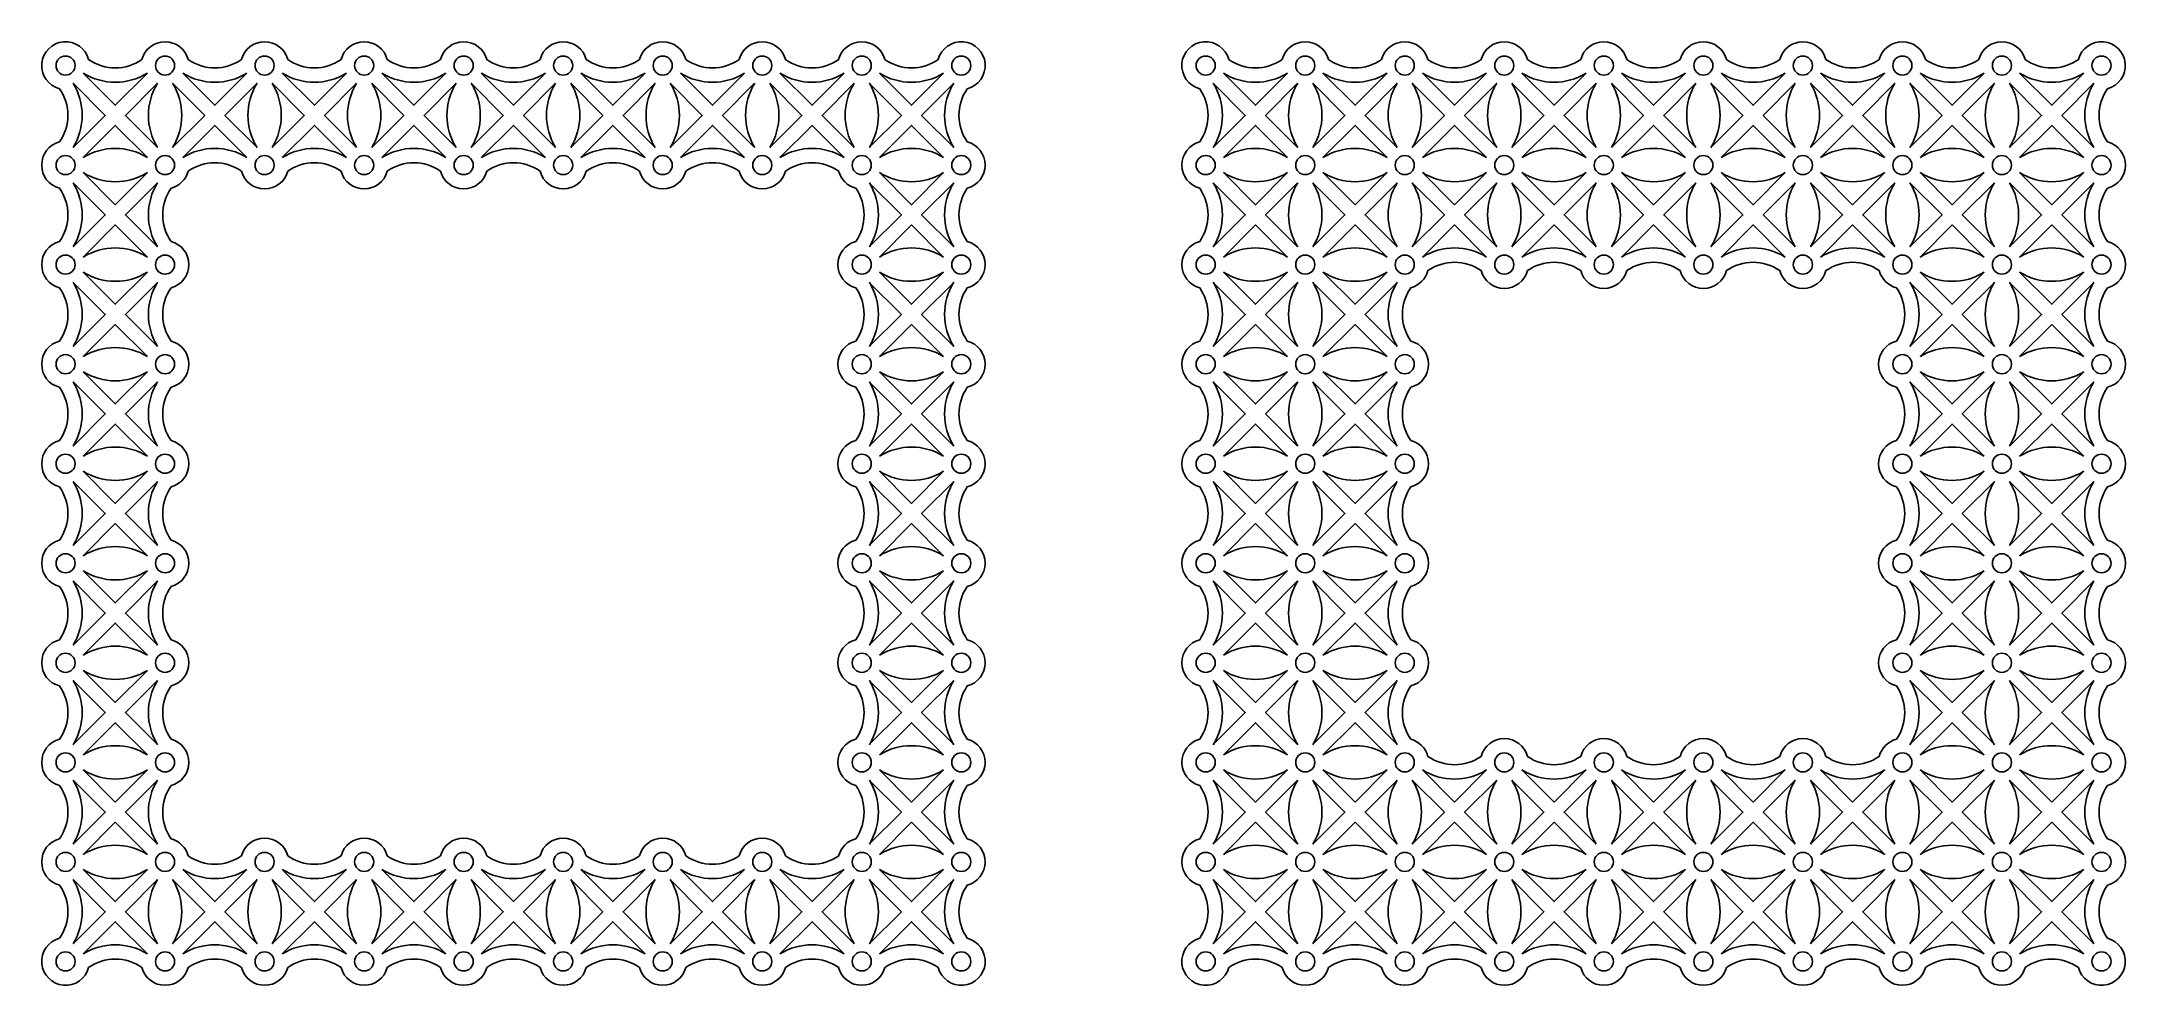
# Model space of a CAD drawing. Extents: x -422 to 14, y 7 to 205.
import ezdxf

# ---------------------------------------------------------------- set-up
doc = ezdxf.new("R2010")
doc.units = 0
doc.layers.get('0').update_dxf_attribs({"linetype": 'CONTINUOUS'})

msp = doc.modelspace()

# ---------------------------------------------------------------- linework, layer by layer
for points in [[(-413.19, 197.96), (-406.47, 191.24), (-399.75, 197.96)], [(-378.91, 197.96), (-385.63, 191.24), (-392.34, 197.96)], [(-371.5, 197.96), (-364.78, 191.24), (-358.07, 197.96)], [(-337.22, 197.96), (-343.94, 191.24), (-350.66, 197.96)], [(-316.38, 197.96), (-323.1, 191.24), (-329.82, 197.96)], [(-295.54, 197.96), (-302.26, 191.24), (-308.97, 197.96)], [(-274.7, 197.96), (-281.41, 191.24), (-288.13, 197.96)], [(-253.85, 197.96), (-260.57, 191.24), (-267.29, 197.96)], [(-233.01, 197.96), (-239.73, 191.24), (-246.45, 197.96)], [(-174.42, 197.96), (-167.71, 191.24), (-160.99, 197.96)], [(-140.15, 197.96), (-146.86, 191.24), (-153.58, 197.96)], [(-132.74, 197.96), (-126.02, 191.24), (-119.3, 197.96)], [(-98.46, 197.96), (-105.18, 191.24), (-111.89, 197.96)], [(-77.62, 197.96), (-84.34, 191.24), (-91.05, 197.96)], [(-56.78, 197.96), (-63.49, 191.24), (-70.21, 197.96)], [(-35.93, 197.96), (-42.65, 191.24), (-49.37, 197.96)], [(-15.09, 197.96), (-21.81, 191.24), (-28.52, 197.96)], [(5.75, 197.96), (-0.96, 191.24), (-7.68, 197.96)], [(-415.31, 195.84), (-408.59, 189.12), (-415.31, 182.4)], [(-397.63, 195.84), (-404.35, 189.12), (-397.63, 182.4)], [(-394.46, 195.84), (-387.75, 189.12), (-394.46, 182.4)], [(-376.79, 195.84), (-383.51, 189.12), (-376.79, 182.4)], [(-373.62, 182.4), (-366.91, 189.12), (-373.62, 195.84)], [(-355.95, 182.4), (-362.66, 189.12), (-355.95, 195.84)], [(-352.78, 195.84), (-346.06, 189.12), (-352.78, 182.4)], [(-335.1, 195.84), (-341.82, 189.12), (-335.1, 182.4)], [(-331.94, 195.84), (-325.22, 189.12), (-331.94, 182.4)], [(-314.26, 195.84), (-320.98, 189.12), (-314.26, 182.4)], [(-311.09, 195.84), (-304.38, 189.12), (-311.09, 182.4)], [(-293.42, 195.84), (-300.14, 189.12), (-293.42, 182.4)], [(-290.25, 195.84), (-283.54, 189.12), (-290.25, 182.4)], [(-272.58, 195.84), (-279.29, 189.12), (-272.58, 182.4)], [(-269.41, 195.84), (-262.69, 189.12), (-269.41, 182.4)], [(-251.73, 195.84), (-258.45, 189.12), (-251.73, 182.4)], [(-248.57, 195.84), (-241.85, 189.12), (-248.57, 182.4)], [(-230.89, 195.84), (-237.61, 189.12), (-230.89, 182.4)], [(-176.54, 195.84), (-169.83, 189.12), (-176.54, 182.4)], [(-158.87, 195.84), (-165.58, 189.12), (-158.87, 182.4)], [(-155.7, 195.84), (-148.98, 189.12), (-155.7, 182.4)], [(-138.03, 195.84), (-144.74, 189.12), (-138.03, 182.4)], [(-134.86, 182.4), (-128.14, 189.12), (-134.86, 195.84)], [(-117.18, 182.4), (-123.9, 189.12), (-117.18, 195.84)], [(-114.02, 195.84), (-107.3, 189.12), (-114.02, 182.4)], [(-96.34, 195.84), (-103.06, 189.12), (-96.34, 182.4)], [(-93.17, 195.84), (-86.46, 189.12), (-93.17, 182.4)], [(-75.5, 195.84), (-82.21, 189.12), (-75.5, 182.4)], [(-72.33, 195.84), (-65.61, 189.12), (-72.33, 182.4)], [(-54.65, 195.84), (-61.37, 189.12), (-54.65, 182.4)], [(-51.49, 195.84), (-44.77, 189.12), (-51.49, 182.4)], [(-33.81, 195.84), (-40.53, 189.12), (-33.81, 182.4)], [(-30.65, 195.84), (-23.93, 189.12), (-30.65, 182.4)], [(-12.97, 195.84), (-19.69, 189.12), (-12.97, 182.4)], [(-9.8, 195.84), (-3.09, 189.12), (-9.8, 182.4)], [(7.87, 195.84), (1.16, 189.12), (7.87, 182.4)], [(-413.19, 180.28), (-406.47, 187), (-399.75, 180.28)], [(-378.91, 180.28), (-385.63, 187), (-392.34, 180.28)], [(-371.5, 180.28), (-364.78, 187), (-358.07, 180.28)], [(-337.22, 180.28), (-343.94, 187), (-350.66, 180.28)], [(-316.38, 180.28), (-323.1, 187), (-329.82, 180.28)], [(-295.54, 180.28), (-302.26, 187), (-308.97, 180.28)], [(-274.7, 180.28), (-281.41, 187), (-288.13, 180.28)], [(-253.85, 180.28), (-260.57, 187), (-267.29, 180.28)], [(-233.01, 180.28), (-239.73, 187), (-246.45, 180.28)], [(-174.42, 180.28), (-167.71, 187), (-160.99, 180.28)], [(-140.15, 180.28), (-146.86, 187), (-153.58, 180.28)], [(-132.74, 180.28), (-126.02, 187), (-119.3, 180.28)], [(-98.46, 180.28), (-105.18, 187), (-111.89, 180.28)], [(-77.62, 180.28), (-84.34, 187), (-91.05, 180.28)], [(-56.78, 180.28), (-63.49, 187), (-70.21, 180.28)], [(-35.93, 180.28), (-42.65, 187), (-49.37, 180.28)], [(-15.09, 180.28), (-21.81, 187), (-28.52, 180.28)], [(5.75, 180.28), (-0.96, 187), (-7.68, 180.28)], [(-415.31, 174.99), (-408.59, 168.28), (-415.31, 161.56)], [(-413.19, 177.12), (-406.47, 170.4), (-399.75, 177.12)], [(-397.63, 174.99), (-404.35, 168.28), (-397.63, 161.56)], [(-248.57, 174.99), (-241.85, 168.28), (-248.57, 161.56)], [(-233.01, 177.12), (-239.73, 170.4), (-246.45, 177.12)], [(-230.89, 174.99), (-237.61, 168.28), (-230.89, 161.56)], [(-176.54, 174.99), (-169.83, 168.28), (-176.54, 161.56)], [(-174.42, 177.12), (-167.71, 170.4), (-160.99, 177.12)], [(-158.87, 174.99), (-165.58, 168.28), (-158.87, 161.56)], [(-155.7, 174.99), (-148.98, 168.28), (-155.7, 161.56)], [(-153.58, 177.12), (-146.86, 170.4), (-140.15, 177.12)], [(-138.03, 174.99), (-144.74, 168.28), (-138.03, 161.56)], [(-134.86, 161.56), (-128.14, 168.28), (-134.86, 174.99)], [(-132.74, 177.12), (-126.02, 170.4), (-119.3, 177.12)], [(-117.18, 161.56), (-123.9, 168.28), (-117.18, 174.99)], [(-114.02, 174.99), (-107.3, 168.28), (-114.02, 161.56)], [(-98.46, 177.12), (-105.18, 170.4), (-111.89, 177.12)], [(-96.34, 174.99), (-103.06, 168.28), (-96.34, 161.56)], [(-93.17, 174.99), (-86.46, 168.28), (-93.17, 161.56)], [(-77.62, 177.12), (-84.34, 170.4), (-91.05, 177.12)], [(-75.5, 174.99), (-82.21, 168.28), (-75.5, 161.56)], [(-72.33, 174.99), (-65.61, 168.28), (-72.33, 161.56)], [(-56.78, 177.12), (-63.49, 170.4), (-70.21, 177.12)], [(-54.65, 174.99), (-61.37, 168.28), (-54.65, 161.56)], [(-51.49, 174.99), (-44.77, 168.28), (-51.49, 161.56)], [(-35.93, 177.12), (-42.65, 170.4), (-49.37, 177.12)], [(-33.81, 174.99), (-40.53, 168.28), (-33.81, 161.56)], [(-30.65, 174.99), (-23.93, 168.28), (-30.65, 161.56)], [(-15.09, 177.12), (-21.81, 170.4), (-28.52, 177.12)], [(-12.97, 174.99), (-19.69, 168.28), (-12.97, 161.56)], [(-9.8, 174.99), (-3.09, 168.28), (-9.8, 161.56)], [(5.75, 177.12), (-0.96, 170.4), (-7.68, 177.12)], [(7.87, 174.99), (1.16, 168.28), (7.87, 161.56)], [(-413.19, 159.44), (-406.47, 166.16), (-399.75, 159.44)], [(-233.01, 159.44), (-239.73, 166.16), (-246.45, 159.44)], [(-174.42, 159.44), (-167.71, 166.16), (-160.99, 159.44)], [(-153.58, 159.44), (-146.86, 166.16), (-140.15, 159.44)], [(-132.74, 159.44), (-126.02, 166.16), (-119.3, 159.44)], [(-98.46, 159.44), (-105.18, 166.16), (-111.89, 159.44)], [(-77.62, 159.44), (-84.34, 166.16), (-91.05, 159.44)], [(-56.78, 159.44), (-63.49, 166.16), (-70.21, 159.44)], [(-35.93, 159.44), (-42.65, 166.16), (-49.37, 159.44)], [(-15.09, 159.44), (-21.81, 166.16), (-28.52, 159.44)], [(5.75, 159.44), (-0.96, 166.16), (-7.68, 159.44)], [(-415.31, 154.15), (-408.59, 147.44), (-415.31, 140.72)], [(-413.19, 156.27), (-406.47, 149.56), (-399.75, 156.27)], [(-397.63, 154.15), (-404.35, 147.44), (-397.63, 140.72)], [(-248.57, 154.15), (-241.85, 147.44), (-248.57, 140.72)], [(-233.01, 156.27), (-239.73, 149.56), (-246.45, 156.27)], [(-230.89, 154.15), (-237.61, 147.44), (-230.89, 140.72)], [(-176.54, 154.15), (-169.83, 147.44), (-176.54, 140.72)], [(-174.42, 156.27), (-167.71, 149.56), (-160.99, 156.27)], [(-158.87, 154.15), (-165.58, 147.44), (-158.87, 140.72)], [(-155.7, 154.15), (-148.98, 147.44), (-155.7, 140.72)], [(-153.58, 156.27), (-146.86, 149.56), (-140.15, 156.27)], [(-138.03, 154.15), (-144.74, 147.44), (-138.03, 140.72)], [(-30.65, 154.15), (-23.93, 147.44), (-30.65, 140.72)], [(-15.09, 156.27), (-21.81, 149.56), (-28.52, 156.27)], [(-12.97, 154.15), (-19.69, 147.44), (-12.97, 140.72)], [(-9.8, 154.15), (-3.09, 147.44), (-9.8, 140.72)], [(5.75, 156.27), (-0.96, 149.56), (-7.68, 156.27)], [(7.87, 154.15), (1.16, 147.44), (7.87, 140.72)], [(-413.19, 138.6), (-406.47, 145.31), (-399.75, 138.6)], [(-233.01, 138.6), (-239.73, 145.31), (-246.45, 138.6)], [(-174.42, 138.6), (-167.71, 145.31), (-160.99, 138.6)], [(-153.58, 138.6), (-146.86, 145.31), (-140.15, 138.6)], [(-15.09, 138.6), (-21.81, 145.31), (-28.52, 138.6)], [(5.75, 138.6), (-0.96, 145.31), (-7.68, 138.6)], [(-413.19, 135.43), (-406.47, 128.71), (-399.75, 135.43)], [(-233.01, 135.43), (-239.73, 128.71), (-246.45, 135.43)], [(-174.42, 135.43), (-167.71, 128.71), (-160.99, 135.43)], [(-153.58, 135.43), (-146.86, 128.71), (-140.15, 135.43)], [(-15.09, 135.43), (-21.81, 128.71), (-28.52, 135.43)], [(5.75, 135.43), (-0.96, 128.71), (-7.68, 135.43)], [(-415.31, 133.31), (-408.59, 126.59), (-415.31, 119.88)], [(-397.63, 133.31), (-404.35, 126.59), (-397.63, 119.88)], [(-248.57, 133.31), (-241.85, 126.59), (-248.57, 119.88)], [(-230.89, 133.31), (-237.61, 126.59), (-230.89, 119.88)], [(-176.54, 133.31), (-169.83, 126.59), (-176.54, 119.88)], [(-158.87, 133.31), (-165.58, 126.59), (-158.87, 119.88)], [(-155.7, 133.31), (-148.98, 126.59), (-155.7, 119.88)], [(-138.03, 133.31), (-144.74, 126.59), (-138.03, 119.88)], [(-30.65, 133.31), (-23.93, 126.59), (-30.65, 119.88)], [(-12.97, 133.31), (-19.69, 126.59), (-12.97, 119.88)], [(-9.8, 133.31), (-3.09, 126.59), (-9.8, 119.88)], [(7.87, 133.31), (1.16, 126.59), (7.87, 119.88)], [(-413.19, 117.75), (-406.47, 124.47), (-399.75, 117.75)], [(-233.01, 117.75), (-239.73, 124.47), (-246.45, 117.75)], [(-174.42, 117.75), (-167.71, 124.47), (-160.99, 117.75)], [(-153.58, 117.75), (-146.86, 124.47), (-140.15, 117.75)], [(-15.09, 117.75), (-21.81, 124.47), (-28.52, 117.75)], [(5.75, 117.75), (-0.96, 124.47), (-7.68, 117.75)], [(-413.19, 114.59), (-406.47, 107.87), (-399.75, 114.59)], [(-233.01, 114.59), (-239.73, 107.87), (-246.45, 114.59)], [(-174.42, 114.59), (-167.71, 107.87), (-160.99, 114.59)], [(-153.58, 114.59), (-146.86, 107.87), (-140.15, 114.59)], [(-15.09, 114.59), (-21.81, 107.87), (-28.52, 114.59)], [(5.75, 114.59), (-0.96, 107.87), (-7.68, 114.59)], [(-415.31, 112.47), (-408.59, 105.75), (-415.31, 99.03)], [(-397.63, 112.47), (-404.35, 105.75), (-397.63, 99.03)], [(-248.57, 112.47), (-241.85, 105.75), (-248.57, 99.03)], [(-230.89, 112.47), (-237.61, 105.75), (-230.89, 99.03)], [(-176.54, 112.47), (-169.83, 105.75), (-176.54, 99.03)], [(-158.87, 112.47), (-165.58, 105.75), (-158.87, 99.03)], [(-155.7, 112.47), (-148.98, 105.75), (-155.7, 99.03)], [(-138.03, 112.47), (-144.74, 105.75), (-138.03, 99.03)], [(-30.65, 112.47), (-23.93, 105.75), (-30.65, 99.03)], [(-12.97, 112.47), (-19.69, 105.75), (-12.97, 99.03)], [(-9.8, 112.47), (-3.09, 105.75), (-9.8, 99.03)], [(7.87, 112.47), (1.16, 105.75), (7.87, 99.03)], [(-413.19, 96.91), (-406.47, 103.63), (-399.75, 96.91)], [(-233.01, 96.91), (-239.73, 103.63), (-246.45, 96.91)], [(-174.42, 96.91), (-167.71, 103.63), (-160.99, 96.91)], [(-153.58, 96.91), (-146.86, 103.63), (-140.15, 96.91)], [(-15.09, 96.91), (-21.81, 103.63), (-28.52, 96.91)], [(5.75, 96.91), (-0.96, 103.63), (-7.68, 96.91)], [(-413.19, 93.75), (-406.47, 87.03), (-399.75, 93.75)], [(-233.01, 93.75), (-239.73, 87.03), (-246.45, 93.75)], [(-174.42, 93.75), (-167.71, 87.03), (-160.99, 93.75)], [(-153.58, 93.75), (-146.86, 87.03), (-140.15, 93.75)], [(-15.09, 93.75), (-21.81, 87.03), (-28.52, 93.75)], [(5.75, 93.75), (-0.96, 87.03), (-7.68, 93.75)], [(-415.31, 91.62), (-408.59, 84.91), (-415.31, 78.19)], [(-397.63, 91.62), (-404.35, 84.91), (-397.63, 78.19)], [(-248.57, 91.62), (-241.85, 84.91), (-248.57, 78.19)], [(-230.89, 91.62), (-237.61, 84.91), (-230.89, 78.19)], [(-176.54, 91.62), (-169.83, 84.91), (-176.54, 78.19)], [(-158.87, 91.62), (-165.58, 84.91), (-158.87, 78.19)], [(-155.7, 91.62), (-148.98, 84.91), (-155.7, 78.19)], [(-138.03, 91.62), (-144.74, 84.91), (-138.03, 78.19)], [(-30.65, 91.62), (-23.93, 84.91), (-30.65, 78.19)], [(-12.97, 91.62), (-19.69, 84.91), (-12.97, 78.19)], [(-9.8, 91.62), (-3.09, 84.91), (-9.8, 78.19)], [(7.87, 91.62), (1.16, 84.91), (7.87, 78.19)], [(-413.19, 76.07), (-406.47, 82.79), (-399.75, 76.07)], [(-233.01, 76.07), (-239.73, 82.79), (-246.45, 76.07)], [(-174.42, 76.07), (-167.71, 82.79), (-160.99, 76.07)], [(-153.58, 76.07), (-146.86, 82.79), (-140.15, 76.07)], [(-15.09, 76.07), (-21.81, 82.79), (-28.52, 76.07)], [(5.75, 76.07), (-0.96, 82.79), (-7.68, 76.07)], [(-415.31, 57.35), (-408.59, 64.06), (-415.31, 70.78)], [(-399.75, 72.9), (-406.47, 66.19), (-413.19, 72.9)], [(-397.63, 57.35), (-404.35, 64.06), (-397.63, 70.78)], [(-248.57, 57.35), (-241.85, 64.06), (-248.57, 70.78)], [(-246.45, 72.9), (-239.73, 66.19), (-233.01, 72.9)], [(-230.89, 57.35), (-237.61, 64.06), (-230.89, 70.78)], [(-176.54, 57.35), (-169.83, 64.06), (-176.54, 70.78)], [(-160.99, 72.9), (-167.71, 66.19), (-174.42, 72.9)], [(-158.87, 57.35), (-165.58, 64.06), (-158.87, 70.78)], [(-155.7, 57.35), (-148.98, 64.06), (-155.7, 70.78)], [(-140.15, 72.9), (-146.86, 66.19), (-153.58, 72.9)], [(-138.03, 57.35), (-144.74, 64.06), (-138.03, 70.78)], [(-30.65, 57.35), (-23.93, 64.06), (-30.65, 70.78)], [(-28.52, 72.9), (-21.81, 66.19), (-15.09, 72.9)], [(-12.97, 57.35), (-19.69, 64.06), (-12.97, 70.78)], [(-9.8, 57.35), (-3.09, 64.06), (-9.8, 70.78)], [(-7.68, 72.9), (-0.96, 66.19), (5.75, 72.9)], [(7.87, 57.35), (1.16, 64.06), (7.87, 70.78)], [(-399.75, 55.23), (-406.47, 61.94), (-413.19, 55.23)], [(-246.45, 55.23), (-239.73, 61.94), (-233.01, 55.23)], [(-160.99, 55.23), (-167.71, 61.94), (-174.42, 55.23)], [(-140.15, 55.23), (-146.86, 61.94), (-153.58, 55.23)], [(-28.52, 55.23), (-21.81, 61.94), (-15.09, 55.23)], [(-7.68, 55.23), (-0.96, 61.94), (5.75, 55.23)], [(-415.31, 49.94), (-408.59, 43.22), (-415.31, 36.51)], [(-413.19, 52.06), (-406.47, 45.34), (-399.75, 52.06)], [(-397.63, 49.94), (-404.35, 43.22), (-397.63, 36.51)], [(-248.57, 49.94), (-241.85, 43.22), (-248.57, 36.51)], [(-233.01, 52.06), (-239.73, 45.34), (-246.45, 52.06)], [(-230.89, 49.94), (-237.61, 43.22), (-230.89, 36.51)], [(-176.54, 49.94), (-169.83, 43.22), (-176.54, 36.51)], [(-174.42, 52.06), (-167.71, 45.34), (-160.99, 52.06)], [(-158.87, 49.94), (-165.58, 43.22), (-158.87, 36.51)], [(-155.7, 49.94), (-148.98, 43.22), (-155.7, 36.51)], [(-153.58, 52.06), (-146.86, 45.34), (-140.15, 52.06)], [(-138.03, 49.94), (-144.74, 43.22), (-138.03, 36.51)], [(-134.86, 49.94), (-128.14, 43.22), (-134.86, 36.51)], [(-132.74, 52.06), (-126.02, 45.34), (-119.3, 52.06)], [(-117.18, 49.94), (-123.9, 43.22), (-117.18, 36.51)], [(-114.02, 36.51), (-107.3, 43.22), (-114.02, 49.94)], [(-98.46, 52.06), (-105.18, 45.34), (-111.89, 52.06)], [(-96.34, 36.51), (-103.06, 43.22), (-96.34, 49.94)], [(-93.17, 36.51), (-86.46, 43.22), (-93.17, 49.94)], [(-77.62, 52.06), (-84.34, 45.34), (-91.05, 52.06)], [(-75.5, 36.51), (-82.21, 43.22), (-75.5, 49.94)], [(-72.33, 36.51), (-65.61, 43.22), (-72.33, 49.94)], [(-56.78, 52.06), (-63.49, 45.34), (-70.21, 52.06)], [(-54.65, 36.51), (-61.37, 43.22), (-54.65, 49.94)], [(-51.49, 36.51), (-44.77, 43.22), (-51.49, 49.94)], [(-35.93, 52.06), (-42.65, 45.34), (-49.37, 52.06)], [(-33.81, 36.51), (-40.53, 43.22), (-33.81, 49.94)], [(-30.65, 36.51), (-23.93, 43.22), (-30.65, 49.94)], [(-15.09, 52.06), (-21.81, 45.34), (-28.52, 52.06)], [(-12.97, 36.51), (-19.69, 43.22), (-12.97, 49.94)], [(-9.8, 49.94), (-3.09, 43.22), (-9.8, 36.51)], [(5.75, 52.06), (-0.96, 45.34), (-7.68, 52.06)], [(7.87, 49.94), (1.16, 43.22), (7.87, 36.51)], [(-413.19, 34.38), (-406.47, 41.1), (-399.75, 34.38)], [(-233.01, 34.38), (-239.73, 41.1), (-246.45, 34.38)], [(-174.42, 34.38), (-167.71, 41.1), (-160.99, 34.38)], [(-153.58, 34.38), (-146.86, 41.1), (-140.15, 34.38)], [(-132.74, 34.38), (-126.02, 41.1), (-119.3, 34.38)], [(-98.46, 34.38), (-105.18, 41.1), (-111.89, 34.38)], [(-77.62, 34.38), (-84.34, 41.1), (-91.05, 34.38)], [(-56.78, 34.38), (-63.49, 41.1), (-70.21, 34.38)], [(-35.93, 34.38), (-42.65, 41.1), (-49.37, 34.38)], [(-15.09, 34.38), (-21.81, 41.1), (-28.52, 34.38)], [(5.75, 34.38), (-0.96, 41.1), (-7.68, 34.38)], [(-399.75, 31.22), (-406.47, 24.5), (-413.19, 31.22)], [(-378.91, 31.22), (-385.63, 24.5), (-392.34, 31.22)], [(-371.5, 31.22), (-364.78, 24.5), (-358.07, 31.22)], [(-337.22, 31.22), (-343.94, 24.5), (-350.66, 31.22)], [(-316.38, 31.22), (-323.1, 24.5), (-329.82, 31.22)], [(-295.54, 31.22), (-302.26, 24.5), (-308.97, 31.22)], [(-274.7, 31.22), (-281.41, 24.5), (-288.13, 31.22)], [(-253.85, 31.22), (-260.57, 24.5), (-267.29, 31.22)], [(-233.01, 31.22), (-239.73, 24.5), (-246.45, 31.22)], [(-160.99, 31.22), (-167.71, 24.5), (-174.42, 31.22)], [(-140.15, 31.22), (-146.86, 24.5), (-153.58, 31.22)], [(-132.74, 31.22), (-126.02, 24.5), (-119.3, 31.22)], [(-98.46, 31.22), (-105.18, 24.5), (-111.89, 31.22)], [(-77.62, 31.22), (-84.34, 24.5), (-91.05, 31.22)], [(-56.78, 31.22), (-63.49, 24.5), (-70.21, 31.22)], [(-35.93, 31.22), (-42.65, 24.5), (-49.37, 31.22)], [(-15.09, 31.22), (-21.81, 24.5), (-28.52, 31.22)], [(5.75, 31.22), (-0.96, 24.5), (-7.68, 31.22)], [(-415.31, 15.66), (-408.59, 22.38), (-415.31, 29.1)], [(-397.63, 15.66), (-404.35, 22.38), (-397.63, 29.1)], [(-394.46, 15.66), (-387.75, 22.38), (-394.46, 29.1)], [(-376.79, 15.66), (-383.51, 22.38), (-376.79, 29.1)], [(-373.62, 29.1), (-366.91, 22.38), (-373.62, 15.66)], [(-355.95, 29.1), (-362.66, 22.38), (-355.95, 15.66)], [(-352.78, 15.66), (-346.06, 22.38), (-352.78, 29.1)], [(-335.1, 15.66), (-341.82, 22.38), (-335.1, 29.1)], [(-331.94, 15.66), (-325.22, 22.38), (-331.94, 29.1)], [(-314.26, 15.66), (-320.98, 22.38), (-314.26, 29.1)], [(-311.09, 15.66), (-304.38, 22.38), (-311.09, 29.1)], [(-293.42, 15.66), (-300.14, 22.38), (-293.42, 29.1)], [(-290.25, 15.66), (-283.54, 22.38), (-290.25, 29.1)], [(-272.58, 15.66), (-279.29, 22.38), (-272.58, 29.1)], [(-269.41, 15.66), (-262.69, 22.38), (-269.41, 29.1)], [(-251.73, 15.66), (-258.45, 22.38), (-251.73, 29.1)], [(-248.57, 15.66), (-241.85, 22.38), (-248.57, 29.1)], [(-230.89, 15.66), (-237.61, 22.38), (-230.89, 29.1)], [(-176.54, 15.66), (-169.83, 22.38), (-176.54, 29.1)], [(-158.87, 15.66), (-165.58, 22.38), (-158.87, 29.1)], [(-155.7, 15.66), (-148.98, 22.38), (-155.7, 29.1)], [(-138.03, 15.66), (-144.74, 22.38), (-138.03, 29.1)], [(-134.86, 29.1), (-128.14, 22.38), (-134.86, 15.66)], [(-117.18, 29.1), (-123.9, 22.38), (-117.18, 15.66)], [(-114.02, 15.66), (-107.3, 22.38), (-114.02, 29.1)], [(-96.34, 15.66), (-103.06, 22.38), (-96.34, 29.1)], [(-93.17, 15.66), (-86.46, 22.38), (-93.17, 29.1)], [(-75.5, 15.66), (-82.21, 22.38), (-75.5, 29.1)], [(-72.33, 15.66), (-65.61, 22.38), (-72.33, 29.1)], [(-54.65, 15.66), (-61.37, 22.38), (-54.65, 29.1)], [(-51.49, 15.66), (-44.77, 22.38), (-51.49, 29.1)], [(-33.81, 15.66), (-40.53, 22.38), (-33.81, 29.1)], [(-30.65, 15.66), (-23.93, 22.38), (-30.65, 29.1)], [(-12.97, 15.66), (-19.69, 22.38), (-12.97, 29.1)], [(-9.8, 15.66), (-3.09, 22.38), (-9.8, 29.1)], [(7.87, 15.66), (1.16, 22.38), (7.87, 29.1)], [(-399.75, 13.54), (-406.47, 20.26), (-413.19, 13.54)], [(-378.91, 13.54), (-385.63, 20.26), (-392.34, 13.54)], [(-371.5, 13.54), (-364.78, 20.26), (-358.07, 13.54)], [(-337.22, 13.54), (-343.94, 20.26), (-350.66, 13.54)], [(-316.38, 13.54), (-323.1, 20.26), (-329.82, 13.54)], [(-295.54, 13.54), (-302.26, 20.26), (-308.97, 13.54)], [(-274.7, 13.54), (-281.41, 20.26), (-288.13, 13.54)], [(-253.85, 13.54), (-260.57, 20.26), (-267.29, 13.54)], [(-233.01, 13.54), (-239.73, 20.26), (-246.45, 13.54)], [(-160.99, 13.54), (-167.71, 20.26), (-174.42, 13.54)], [(-140.15, 13.54), (-146.86, 20.26), (-153.58, 13.54)], [(-132.74, 13.54), (-126.02, 20.26), (-119.3, 13.54)], [(-98.46, 13.54), (-105.18, 20.26), (-111.89, 13.54)], [(-77.62, 13.54), (-84.34, 20.26), (-91.05, 13.54)], [(-56.78, 13.54), (-63.49, 20.26), (-70.21, 13.54)], [(-35.93, 13.54), (-42.65, 20.26), (-49.37, 13.54)], [(-15.09, 13.54), (-21.81, 20.26), (-28.52, 13.54)], [(5.75, 13.54), (-0.96, 20.26), (-7.68, 13.54)]]:
    msp.add_lwpolyline(points)
for centre in [(-416.89, 199.54), (-396.05, 199.54), (-375.21, 199.54), (-354.36, 199.54), (-333.52, 199.54), (-312.68, 199.54), (-291.84, 199.54), (-270.99, 199.54), (-250.15, 199.54), (-229.31, 199.54), (-178.13, 199.54), (-157.28, 199.54), (-136.44, 199.54), (-115.6, 199.54), (-94.76, 199.54), (-73.91, 199.54), (-53.07, 199.54), (-32.23, 199.54), (-11.39, 199.54), (9.46, 199.54), (-416.89, 178.7), (-396.05, 178.7), (-375.21, 178.7), (-354.36, 178.7), (-333.52, 178.7), (-312.68, 178.7), (-291.84, 178.7), (-270.99, 178.7), (-250.15, 178.7), (-229.31, 178.7), (-178.13, 178.7), (-157.28, 178.7), (-136.44, 178.7), (-115.6, 178.7), (-94.76, 178.7), (-73.91, 178.7), (-53.07, 178.7), (-32.23, 178.7), (-11.39, 178.7), (9.46, 178.7), (-416.89, 157.86), (-396.05, 157.86), (-250.15, 157.86), (-229.31, 157.86), (-178.13, 157.86), (-157.28, 157.86), (-136.44, 157.86), (-115.6, 157.86), (-94.76, 157.86), (-73.91, 157.86), (-53.07, 157.86), (-32.23, 157.86), (-11.39, 157.86), (9.46, 157.86), (-416.89, 137.01), (-396.05, 137.01), (-250.15, 137.01), (-229.31, 137.01), (-178.13, 137.01), (-157.28, 137.01), (-136.44, 137.01), (-32.23, 137.01), (-11.39, 137.01), (9.46, 137.01), (-416.89, 116.17), (-396.05, 116.17), (-250.15, 116.17), (-229.31, 116.17), (-178.13, 116.17), (-157.28, 116.17), (-136.44, 116.17), (-32.23, 116.17), (-11.39, 116.17), (9.46, 116.17), (-416.89, 95.33), (-396.05, 95.33), (-250.15, 95.33), (-229.31, 95.33), (-178.13, 95.33), (-157.28, 95.33), (-136.44, 95.33), (-32.23, 95.33), (-11.39, 95.33), (9.46, 95.33), (-416.89, 74.49), (-396.05, 74.49), (-250.15, 74.49), (-229.31, 74.49), (-178.13, 74.49), (-157.28, 74.49), (-136.44, 74.49), (-32.23, 74.49), (-11.39, 74.49), (9.46, 74.49), (-416.89, 53.64), (-396.05, 53.64), (-250.15, 53.64), (-229.31, 53.64), (-178.13, 53.64), (-157.28, 53.64), (-136.44, 53.64), (-115.6, 53.64), (-94.76, 53.64), (-73.91, 53.64), (-53.07, 53.64), (-32.23, 53.64), (-11.39, 53.64), (9.46, 53.64), (-416.89, 32.8), (-396.05, 32.8), (-375.21, 32.8), (-354.36, 32.8), (-333.52, 32.8), (-312.68, 32.8), (-291.84, 32.8), (-270.99, 32.8), (-250.15, 32.8), (-229.31, 32.8), (-178.13, 32.8), (-157.28, 32.8), (-136.44, 32.8), (-115.6, 32.8), (-94.76, 32.8), (-73.91, 32.8), (-53.07, 32.8), (-32.23, 32.8), (-11.39, 32.8), (9.46, 32.8), (-416.89, 11.96), (-396.05, 11.96), (-375.21, 11.96), (-354.36, 11.96), (-333.52, 11.96), (-312.68, 11.96), (-291.84, 11.96), (-270.99, 11.96), (-250.15, 11.96), (-229.31, 11.96), (-178.13, 11.96), (-157.28, 11.96), (-136.44, 11.96), (-115.6, 11.96), (-94.76, 11.96), (-73.91, 11.96), (-53.07, 11.96), (-32.23, 11.96), (-11.39, 11.96), (9.46, 11.96)]:
    msp.add_circle(centre, 2)
for centre, radius, start, end in [((-416.89, 199.54), 5, 14.5799, 255.4201), ((-406.47, 208.84), 9.79, 235.2315, 304.7685), ((-396.05, 199.54), 5, 14.5799, 165.4201), ((-385.63, 208.84), 9.79, 235.2315, 304.7685), ((-375.21, 199.54), 5, 14.5799, 165.4201), ((-364.78, 208.84), 9.79, 235.2315, 304.7685), ((-354.36, 199.54), 5, 14.5799, 165.4201), ((-343.94, 208.84), 9.79, 235.2315, 304.7685), ((-333.52, 199.54), 5, 14.5799, 165.4201), ((-323.1, 208.84), 9.79, 235.2315, 304.7685), ((-312.68, 199.54), 5, 14.5799, 165.4201), ((-302.26, 208.84), 9.79, 235.2315, 304.7685), ((-291.84, 199.54), 5, 14.5799, 165.4201), ((-281.41, 208.84), 9.79, 235.2315, 304.7685), ((-270.99, 199.54), 5, 14.5799, 165.4201), ((-260.57, 208.84), 9.79, 235.2315, 304.7685), ((-250.15, 199.54), 5, 14.5799, 165.4201), ((-239.73, 208.84), 9.79, 235.2315, 304.7685), ((-229.31, 199.54), 5, 284.5799, 165.4201), ((-178.13, 199.54), 5, 14.5799, 255.4201), ((-167.71, 208.84), 9.79, 235.2315, 304.7685), ((-157.28, 199.54), 5, 14.5799, 165.4201), ((-146.86, 208.84), 9.79, 235.2315, 304.7685), ((-136.44, 199.54), 5, 14.5799, 165.4201), ((-126.02, 208.84), 9.79, 235.2315, 304.7685), ((-115.6, 199.54), 5, 14.5799, 165.4201), ((-105.18, 208.84), 9.79, 235.2315, 304.7685), ((-94.76, 199.54), 5, 14.5799, 165.4201), ((-84.34, 208.84), 9.79, 235.2315, 304.7685), ((-73.91, 199.54), 5, 14.5799, 165.4201), ((-63.49, 208.84), 9.79, 235.2315, 304.7685), ((-53.07, 199.54), 5, 14.5799, 165.4201), ((-42.65, 208.84), 9.79, 235.2315, 304.7685), ((-32.23, 199.54), 5, 14.5799, 165.4201), ((-21.81, 208.84), 9.79, 235.2315, 304.7685), ((-11.39, 199.54), 5, 14.5799, 165.4201), ((-0.96, 208.84), 9.79, 235.2315, 304.7685), ((9.46, 199.54), 5, 284.5799, 165.4201), ((-406.47, 208.84), 12.79, 238.3189, 301.6811), ((-385.63, 208.84), 12.79, 238.3189, 301.6811), ((-364.78, 208.84), 12.79, 238.3189, 301.6811), ((-343.94, 208.84), 12.79, 238.3189, 301.6811), ((-323.1, 208.84), 12.79, 238.3189, 301.6811), ((-302.26, 208.84), 12.79, 238.3189, 301.6811), ((-281.41, 208.84), 12.79, 238.3189, 301.6811), ((-260.57, 208.84), 12.79, 238.3189, 301.6811), ((-239.73, 208.84), 12.79, 238.3189, 301.6811), ((-167.71, 208.84), 12.79, 238.3189, 301.6811), ((-146.86, 208.84), 12.79, 238.3189, 301.6811), ((-126.02, 208.84), 12.79, 238.3189, 301.6811), ((-105.18, 208.84), 12.79, 238.3189, 301.6811), ((-84.34, 208.84), 12.79, 238.3189, 301.6811), ((-63.49, 208.84), 12.79, 238.3189, 301.6811), ((-42.65, 208.84), 12.79, 238.3189, 301.6811), ((-21.81, 208.84), 12.79, 238.3189, 301.6811), ((-0.96, 208.84), 12.79, 238.3189, 301.6811), ((-426.19, 189.12), 9.79, 325.2315, 34.7685), ((-426.19, 189.12), 12.79, 328.3189, 31.6811), ((-386.75, 189.12), 12.79, 148.3189, 211.6811), ((-405.35, 189.12), 12.79, 328.3189, 31.6811), ((-365.91, 189.12), 12.79, 148.3189, 211.6811), ((-384.51, 189.12), 12.79, 328.3189, 31.6811), ((-345.06, 189.12), 12.79, 148.3189, 211.6811), ((-363.66, 189.12), 12.79, 328.3189, 31.6811), ((-324.22, 189.12), 12.79, 148.3189, 211.6811), ((-342.82, 189.12), 12.79, 328.3189, 31.6811), ((-303.38, 189.12), 12.79, 148.3189, 211.6811), ((-321.98, 189.12), 12.79, 328.3189, 31.6811), ((-282.54, 189.12), 12.79, 148.3189, 211.6811), ((-301.14, 189.12), 12.79, 328.3189, 31.6811), ((-261.69, 189.12), 12.79, 148.3189, 211.6811), ((-280.29, 189.12), 12.79, 328.3189, 31.6811), ((-240.85, 189.12), 12.79, 148.3189, 211.6811), ((-259.45, 189.12), 12.79, 328.3189, 31.6811), ((-220.01, 189.12), 12.79, 148.3189, 211.6811), ((-220.01, 189.12), 9.79, 145.2315, 214.7685), ((-187.43, 189.12), 9.79, 325.2315, 34.7685), ((-187.43, 189.12), 12.79, 328.3189, 31.6811), ((-147.98, 189.12), 12.79, 148.3189, 211.6811), ((-166.58, 189.12), 12.79, 328.3189, 31.6811), ((-127.14, 189.12), 12.79, 148.3189, 211.6811), ((-145.74, 189.12), 12.79, 328.3189, 31.6811), ((-106.3, 189.12), 12.79, 148.3189, 211.6811), ((-124.9, 189.12), 12.79, 328.3189, 31.6811), ((-85.46, 189.12), 12.79, 148.3189, 211.6811), ((-104.06, 189.12), 12.79, 328.3189, 31.6811), ((-64.61, 189.12), 12.79, 148.3189, 211.6811), ((-83.21, 189.12), 12.79, 328.3189, 31.6811), ((-43.77, 189.12), 12.79, 148.3189, 211.6811), ((-62.37, 189.12), 12.79, 328.3189, 31.6811), ((-22.93, 189.12), 12.79, 148.3189, 211.6811), ((-41.53, 189.12), 12.79, 328.3189, 31.6811), ((-2.09, 189.12), 12.79, 148.3189, 211.6811), ((-20.69, 189.12), 12.79, 328.3189, 31.6811), ((18.76, 189.12), 12.79, 148.3189, 211.6811), ((18.76, 189.12), 9.79, 145.2315, 214.7685), ((-416.89, 178.7), 5, 104.5799, 255.4201), ((-229.31, 178.7), 5, 284.5799, 75.4201), ((-178.13, 178.7), 5, 104.5799, 255.4201), ((9.46, 178.7), 5, 284.5799, 75.4201), ((-406.47, 169.4), 12.79, 58.3189, 121.6811), ((-385.63, 169.4), 12.79, 58.3189, 121.6811), ((-385.63, 169.4), 9.79, 55.2315, 124.7685), ((-364.78, 169.4), 12.79, 58.3189, 121.6811), ((-364.78, 169.4), 9.79, 55.2315, 124.7685), ((-343.94, 169.4), 12.79, 58.3189, 121.6811), ((-343.94, 169.4), 9.79, 55.2315, 124.7685), ((-323.1, 169.4), 12.79, 58.3189, 121.6811), ((-323.1, 169.4), 9.79, 55.2315, 124.7685), ((-302.26, 169.4), 12.79, 58.3189, 121.6811), ((-302.26, 169.4), 9.79, 55.2315, 124.7685), ((-281.41, 169.4), 12.79, 58.3189, 121.6811), ((-281.41, 169.4), 9.79, 55.2315, 124.7685), ((-260.57, 169.4), 12.79, 58.3189, 121.6811), ((-260.57, 169.4), 9.79, 55.2315, 124.7685), ((-239.73, 169.4), 12.79, 58.3189, 121.6811), ((-167.71, 169.4), 12.79, 58.3189, 121.6811), ((-146.86, 169.4), 12.79, 58.3189, 121.6811), ((-126.02, 169.4), 12.79, 58.3189, 121.6811), ((-105.18, 169.4), 12.79, 58.3189, 121.6811), ((-84.34, 169.4), 12.79, 58.3189, 121.6811), ((-63.49, 169.4), 12.79, 58.3189, 121.6811), ((-42.65, 169.4), 12.79, 58.3189, 121.6811), ((-21.81, 169.4), 12.79, 58.3189, 121.6811), ((-0.96, 169.4), 12.79, 58.3189, 121.6811), ((-426.19, 168.28), 12.79, 328.3189, 31.6811), ((-406.47, 188), 12.79, 238.3189, 301.6811), ((-386.75, 168.28), 12.79, 148.3189, 211.6811), ((-396.05, 178.7), 5, 284.5799, 345.4201), ((-375.21, 178.7), 5, 194.5799, 345.4201), ((-354.36, 178.7), 5, 194.5799, 345.4201), ((-333.52, 178.7), 5, 194.5799, 345.4201), ((-312.68, 178.7), 5, 194.5799, 345.4201), ((-291.84, 178.7), 5, 194.5799, 345.4201), ((-270.99, 178.7), 5, 194.5799, 345.4201), ((-250.15, 178.7), 5, 194.5799, 255.4201), ((-259.45, 168.28), 12.79, 328.3189, 31.6811), ((-239.73, 188), 12.79, 238.3189, 301.6811), ((-220.01, 168.28), 12.79, 148.3189, 211.6811), ((-187.43, 168.28), 12.79, 328.3189, 31.6811), ((-167.71, 188), 12.79, 238.3189, 301.6811), ((-147.98, 168.28), 12.79, 148.3189, 211.6811), ((-166.58, 168.28), 12.79, 328.3189, 31.6811), ((-146.86, 188), 12.79, 238.3189, 301.6811), ((-127.14, 168.28), 12.79, 148.3189, 211.6811), ((-145.74, 168.28), 12.79, 328.3189, 31.6811), ((-126.02, 188), 12.79, 238.3189, 301.6811), ((-106.3, 168.28), 12.79, 148.3189, 211.6811), ((-124.9, 168.28), 12.79, 328.3189, 31.6811), ((-105.18, 188), 12.79, 238.3189, 301.6811), ((-85.46, 168.28), 12.79, 148.3189, 211.6811), ((-104.06, 168.28), 12.79, 328.3189, 31.6811), ((-84.34, 188), 12.79, 238.3189, 301.6811), ((-64.61, 168.28), 12.79, 148.3189, 211.6811), ((-83.21, 168.28), 12.79, 328.3189, 31.6811), ((-63.49, 188), 12.79, 238.3189, 301.6811), ((-43.77, 168.28), 12.79, 148.3189, 211.6811), ((-62.37, 168.28), 12.79, 328.3189, 31.6811), ((-42.65, 188), 12.79, 238.3189, 301.6811), ((-22.93, 168.28), 12.79, 148.3189, 211.6811), ((-41.53, 168.28), 12.79, 328.3189, 31.6811), ((-21.81, 188), 12.79, 238.3189, 301.6811), ((-2.09, 168.28), 12.79, 148.3189, 211.6811), ((-20.69, 168.28), 12.79, 328.3189, 31.6811), ((-0.96, 188), 12.79, 238.3189, 301.6811), ((18.76, 168.28), 12.79, 148.3189, 211.6811), ((-426.19, 168.28), 9.79, 325.2315, 34.7685), ((-386.75, 168.28), 9.79, 145.2315, 214.7685), ((-259.45, 168.28), 9.79, 325.2315, 34.7685), ((-220.01, 168.28), 9.79, 145.2315, 214.7685), ((-187.43, 168.28), 9.79, 325.2315, 34.7685), ((18.76, 168.28), 9.79, 145.2315, 214.7685), ((-416.89, 157.86), 5, 104.5799, 255.4201), ((-396.05, 157.86), 5, 284.5799, 75.4201), ((-250.15, 157.86), 5, 104.5799, 255.4201), ((-229.31, 157.86), 5, 284.5799, 75.4201), ((-178.13, 157.86), 5, 104.5799, 255.4201), ((9.46, 157.86), 5, 284.5799, 75.4201), ((-406.47, 148.56), 12.79, 58.3189, 121.6811), ((-239.73, 148.56), 12.79, 58.3189, 121.6811), ((-167.71, 148.56), 12.79, 58.3189, 121.6811), ((-146.86, 148.56), 12.79, 58.3189, 121.6811), ((-126.02, 148.56), 12.79, 58.3189, 121.6811), ((-126.02, 148.56), 9.79, 55.2315, 124.7685), ((-105.18, 148.56), 12.79, 58.3189, 121.6811), ((-105.18, 148.56), 9.79, 55.2315, 124.7685), ((-84.34, 148.56), 12.79, 58.3189, 121.6811), ((-84.34, 148.56), 9.79, 55.2315, 124.7685), ((-63.49, 148.56), 12.79, 58.3189, 121.6811), ((-63.49, 148.56), 9.79, 55.2315, 124.7685), ((-42.65, 148.56), 12.79, 58.3189, 121.6811), ((-42.65, 148.56), 9.79, 55.2315, 124.7685), ((-21.81, 148.56), 12.79, 58.3189, 121.6811), ((-0.96, 148.56), 12.79, 58.3189, 121.6811), ((-426.19, 147.44), 9.79, 325.2315, 34.7685), ((-426.19, 147.44), 12.79, 328.3189, 31.6811), ((-406.47, 167.16), 12.79, 238.3189, 301.6811), ((-386.75, 147.44), 12.79, 148.3189, 211.6811), ((-386.75, 147.44), 9.79, 145.2315, 214.7685), ((-259.45, 147.44), 9.79, 325.2315, 34.7685), ((-259.45, 147.44), 12.79, 328.3189, 31.6811), ((-239.73, 167.16), 12.79, 238.3189, 301.6811), ((-220.01, 147.44), 12.79, 148.3189, 211.6811), ((-220.01, 147.44), 9.79, 145.2315, 214.7685), ((-187.43, 147.44), 9.79, 325.2315, 34.7685), ((-187.43, 147.44), 12.79, 328.3189, 31.6811), ((-167.71, 167.16), 12.79, 238.3189, 301.6811), ((-147.98, 147.44), 12.79, 148.3189, 211.6811), ((-166.58, 147.44), 12.79, 328.3189, 31.6811), ((-146.86, 167.16), 12.79, 238.3189, 301.6811), ((-127.14, 147.44), 12.79, 148.3189, 211.6811), ((-127.14, 147.44), 9.79, 145.2315, 214.7685), ((-136.44, 157.86), 5, 284.5799, 345.4201), ((-115.6, 157.86), 5, 194.5799, 345.4201), ((-94.76, 157.86), 5, 194.5799, 345.4201), ((-73.91, 157.86), 5, 194.5799, 345.4201), ((-53.07, 157.86), 5, 194.5799, 345.4201), ((-32.23, 157.86), 5, 194.5799, 255.4201), ((-41.53, 147.44), 9.79, 325.2315, 34.7685), ((-41.53, 147.44), 12.79, 328.3189, 31.6811), ((-21.81, 167.16), 12.79, 238.3189, 301.6811), ((-2.09, 147.44), 12.79, 148.3189, 211.6811), ((-20.69, 147.44), 12.79, 328.3189, 31.6811), ((-0.96, 167.16), 12.79, 238.3189, 301.6811), ((18.76, 147.44), 12.79, 148.3189, 211.6811), ((18.76, 147.44), 9.79, 145.2315, 214.7685), ((-416.89, 137.01), 5, 104.5799, 255.4201), ((-406.47, 127.71), 12.79, 58.3189, 121.6811), ((-396.05, 137.01), 5, 284.5799, 75.4201), ((-250.15, 137.01), 5, 104.5799, 255.4201), ((-239.73, 127.71), 12.79, 58.3189, 121.6811), ((-229.31, 137.01), 5, 284.5799, 75.4201), ((-178.13, 137.01), 5, 104.5799, 255.4201), ((-167.71, 127.71), 12.79, 58.3189, 121.6811), ((-146.86, 127.71), 12.79, 58.3189, 121.6811), ((-136.44, 137.01), 5, 284.5799, 75.4201), ((-32.23, 137.01), 5, 104.5799, 255.4201), ((-21.81, 127.71), 12.79, 58.3189, 121.6811), ((-0.96, 127.71), 12.79, 58.3189, 121.6811), ((9.46, 137.01), 5, 284.5799, 75.4201), ((-406.47, 146.31), 12.79, 238.3189, 301.6811), ((-239.73, 146.31), 12.79, 238.3189, 301.6811), ((-167.71, 146.31), 12.79, 238.3189, 301.6811), ((-146.86, 146.31), 12.79, 238.3189, 301.6811), ((-21.81, 146.31), 12.79, 238.3189, 301.6811), ((-0.96, 146.31), 12.79, 238.3189, 301.6811), ((-426.19, 126.59), 9.79, 325.2315, 34.7685), ((-426.19, 126.59), 12.79, 328.3189, 31.6811), ((-386.75, 126.59), 12.79, 148.3189, 211.6811), ((-386.75, 126.59), 9.79, 145.2315, 214.7685), ((-259.45, 126.59), 9.79, 325.2315, 34.7685), ((-259.45, 126.59), 12.79, 328.3189, 31.6811), ((-220.01, 126.59), 12.79, 148.3189, 211.6811), ((-220.01, 126.59), 9.79, 145.2315, 214.7685), ((-187.43, 126.59), 9.79, 325.2315, 34.7685), ((-187.43, 126.59), 12.79, 328.3189, 31.6811), ((-147.98, 126.59), 12.79, 148.3189, 211.6811), ((-166.58, 126.59), 12.79, 328.3189, 31.6811), ((-127.14, 126.59), 12.79, 148.3189, 211.6811), ((-127.14, 126.59), 9.79, 145.2315, 214.7685), ((-41.53, 126.59), 9.79, 325.2315, 34.7685), ((-41.53, 126.59), 12.79, 328.3189, 31.6811), ((-2.09, 126.59), 12.79, 148.3189, 211.6811), ((-20.69, 126.59), 12.79, 328.3189, 31.6811), ((18.76, 126.59), 12.79, 148.3189, 211.6811), ((18.76, 126.59), 9.79, 145.2315, 214.7685), ((-416.89, 116.17), 5, 104.5799, 255.4201), ((-406.47, 106.87), 12.79, 58.3189, 121.6811), ((-396.05, 116.17), 5, 284.5799, 75.4201), ((-250.15, 116.17), 5, 104.5799, 255.4201), ((-239.73, 106.87), 12.79, 58.3189, 121.6811), ((-229.31, 116.17), 5, 284.5799, 75.4201), ((-178.13, 116.17), 5, 104.5799, 255.4201), ((-167.71, 106.87), 12.79, 58.3189, 121.6811), ((-146.86, 106.87), 12.79, 58.3189, 121.6811), ((-136.44, 116.17), 5, 284.5799, 75.4201), ((-32.23, 116.17), 5, 104.5799, 255.4201), ((-21.81, 106.87), 12.79, 58.3189, 121.6811), ((-0.96, 106.87), 12.79, 58.3189, 121.6811), ((9.46, 116.17), 5, 284.5799, 75.4201), ((-406.47, 125.47), 12.79, 238.3189, 301.6811), ((-239.73, 125.47), 12.79, 238.3189, 301.6811), ((-167.71, 125.47), 12.79, 238.3189, 301.6811), ((-146.86, 125.47), 12.79, 238.3189, 301.6811), ((-21.81, 125.47), 12.79, 238.3189, 301.6811), ((-0.96, 125.47), 12.79, 238.3189, 301.6811), ((-426.19, 105.75), 9.79, 325.2315, 34.7685), ((-426.19, 105.75), 12.79, 328.3189, 31.6811), ((-386.75, 105.75), 12.79, 148.3189, 211.6811), ((-386.75, 105.75), 9.79, 145.2315, 214.7685), ((-259.45, 105.75), 9.79, 325.2315, 34.7685), ((-259.45, 105.75), 12.79, 328.3189, 31.6811), ((-220.01, 105.75), 12.79, 148.3189, 211.6811), ((-220.01, 105.75), 9.79, 145.2315, 214.7685), ((-187.43, 105.75), 9.79, 325.2315, 34.7685), ((-187.43, 105.75), 12.79, 328.3189, 31.6811), ((-147.98, 105.75), 12.79, 148.3189, 211.6811), ((-166.58, 105.75), 12.79, 328.3189, 31.6811), ((-127.14, 105.75), 12.79, 148.3189, 211.6811), ((-127.14, 105.75), 9.79, 145.2315, 214.7685), ((-41.53, 105.75), 9.79, 325.2315, 34.7685), ((-41.53, 105.75), 12.79, 328.3189, 31.6811), ((-2.09, 105.75), 12.79, 148.3189, 211.6811), ((-20.69, 105.75), 12.79, 328.3189, 31.6811), ((18.76, 105.75), 12.79, 148.3189, 211.6811), ((18.76, 105.75), 9.79, 145.2315, 214.7685), ((-416.89, 95.33), 5, 104.5799, 255.4201), ((-406.47, 86.03), 12.79, 58.3189, 121.6811), ((-396.05, 95.33), 5, 284.5799, 75.4201), ((-250.15, 95.33), 5, 104.5799, 255.4201), ((-239.73, 86.03), 12.79, 58.3189, 121.6811), ((-229.31, 95.33), 5, 284.5799, 75.4201), ((-178.13, 95.33), 5, 104.5799, 255.4201), ((-167.71, 86.03), 12.79, 58.3189, 121.6811), ((-146.86, 86.03), 12.79, 58.3189, 121.6811), ((-136.44, 95.33), 5, 284.5799, 75.4201), ((-32.23, 95.33), 5, 104.5799, 255.4201), ((-21.81, 86.03), 12.79, 58.3189, 121.6811), ((-0.96, 86.03), 12.79, 58.3189, 121.6811), ((9.46, 95.33), 5, 284.5799, 75.4201), ((-406.47, 104.63), 12.79, 238.3189, 301.6811), ((-239.73, 104.63), 12.79, 238.3189, 301.6811), ((-167.71, 104.63), 12.79, 238.3189, 301.6811), ((-146.86, 104.63), 12.79, 238.3189, 301.6811), ((-21.81, 104.63), 12.79, 238.3189, 301.6811), ((-0.96, 104.63), 12.79, 238.3189, 301.6811), ((-426.19, 84.91), 9.79, 325.2315, 34.7685), ((-426.19, 84.91), 12.79, 328.3189, 31.6811), ((-386.75, 84.91), 12.79, 148.3189, 211.6811), ((-386.75, 84.91), 9.79, 145.2315, 214.7685), ((-259.45, 84.91), 9.79, 325.2315, 34.7685), ((-259.45, 84.91), 12.79, 328.3189, 31.6811), ((-220.01, 84.91), 12.79, 148.3189, 211.6811), ((-220.01, 84.91), 9.79, 145.2315, 214.7685), ((-187.43, 84.91), 9.79, 325.2315, 34.7685), ((-187.43, 84.91), 12.79, 328.3189, 31.6811), ((-147.98, 84.91), 12.79, 148.3189, 211.6811), ((-166.58, 84.91), 12.79, 328.3189, 31.6811), ((-127.14, 84.91), 12.79, 148.3189, 211.6811), ((-127.14, 84.91), 9.79, 145.2315, 214.7685), ((-41.53, 84.91), 9.79, 325.2315, 34.7685), ((-41.53, 84.91), 12.79, 328.3189, 31.6811), ((-2.09, 84.91), 12.79, 148.3189, 211.6811), ((-20.69, 84.91), 12.79, 328.3189, 31.6811), ((18.76, 84.91), 12.79, 148.3189, 211.6811), ((18.76, 84.91), 9.79, 145.2315, 214.7685), ((-416.89, 74.49), 5, 104.5799, 255.4201), ((-396.05, 74.49), 5, 284.5799, 75.4201), ((-250.15, 74.49), 5, 104.5799, 255.4201), ((-229.31, 74.49), 5, 284.5799, 75.4201), ((-178.13, 74.49), 5, 104.5799, 255.4201), ((-136.44, 74.49), 5, 284.5799, 75.4201), ((-32.23, 74.49), 5, 104.5799, 255.4201), ((9.46, 74.49), 5, 284.5799, 75.4201), ((-406.47, 65.19), 12.79, 58.3189, 121.6811), ((-239.73, 65.19), 12.79, 58.3189, 121.6811), ((-167.71, 65.19), 12.79, 58.3189, 121.6811), ((-146.86, 65.19), 12.79, 58.3189, 121.6811), ((-21.81, 65.19), 12.79, 58.3189, 121.6811), ((-0.96, 65.19), 12.79, 58.3189, 121.6811), ((-426.19, 64.06), 12.79, 328.3189, 31.6811), ((-406.47, 83.79), 12.79, 238.3189, 301.6811), ((-386.75, 64.06), 12.79, 148.3189, 211.6811), ((-259.45, 64.06), 12.79, 328.3189, 31.6811), ((-239.73, 83.79), 12.79, 238.3189, 301.6811), ((-220.01, 64.06), 12.79, 148.3189, 211.6811), ((-187.43, 64.06), 12.79, 328.3189, 31.6811), ((-167.71, 83.79), 12.79, 238.3189, 301.6811), ((-147.98, 64.06), 12.79, 148.3189, 211.6811), ((-166.58, 64.06), 12.79, 328.3189, 31.6811), ((-146.86, 83.79), 12.79, 238.3189, 301.6811), ((-127.14, 64.06), 12.79, 148.3189, 211.6811), ((-41.53, 64.06), 12.79, 328.3189, 31.6811), ((-21.81, 83.79), 12.79, 238.3189, 301.6811), ((-2.09, 64.06), 12.79, 148.3189, 211.6811), ((-20.69, 64.06), 12.79, 328.3189, 31.6811), ((-0.96, 83.79), 12.79, 238.3189, 301.6811), ((18.76, 64.06), 12.79, 148.3189, 211.6811), ((-426.19, 64.06), 9.79, 325.2315, 34.7685), ((-386.75, 64.06), 9.79, 145.2315, 214.7685), ((-259.45, 64.06), 9.79, 325.2315, 34.7685), ((-220.01, 64.06), 9.79, 145.2315, 214.7685), ((-187.43, 64.06), 9.79, 325.2315, 34.7685), ((-127.14, 64.06), 9.79, 145.2315, 214.7685), ((-41.53, 64.06), 9.79, 325.2315, 34.7685), ((18.76, 64.06), 9.79, 145.2315, 214.7685), ((-416.89, 53.64), 5, 104.5799, 255.4201), ((-406.47, 44.34), 12.79, 58.3189, 121.6811), ((-396.05, 53.64), 5, 284.5799, 75.4201), ((-250.15, 53.64), 5, 104.5799, 255.4201), ((-239.73, 44.34), 12.79, 58.3189, 121.6811), ((-229.31, 53.64), 5, 284.5799, 75.4201), ((-178.13, 53.64), 5, 104.5799, 255.4201), ((-167.71, 44.34), 12.79, 58.3189, 121.6811), ((-146.86, 44.34), 12.79, 58.3189, 121.6811), ((-136.44, 53.64), 5, 14.5799, 75.4201), ((-115.6, 53.64), 5, 14.5799, 165.4201), ((-94.76, 53.64), 5, 14.5799, 165.4201), ((-73.91, 53.64), 5, 14.5799, 165.4201), ((-53.07, 53.64), 5, 14.5799, 165.4201), ((-32.23, 53.64), 5, 104.5799, 165.4201), ((-21.81, 44.34), 12.79, 58.3189, 121.6811), ((-0.96, 44.34), 12.79, 58.3189, 121.6811), ((9.46, 53.64), 5, 284.5799, 75.4201), ((-126.02, 62.94), 9.79, 235.2315, 304.7685), ((-105.18, 62.94), 9.79, 235.2315, 304.7685), ((-84.34, 62.94), 9.79, 235.2315, 304.7685), ((-63.49, 62.94), 9.79, 235.2315, 304.7685), ((-42.65, 62.94), 9.79, 235.2315, 304.7685), ((-426.19, 43.22), 9.79, 325.2315, 34.7685), ((-426.19, 43.22), 12.79, 328.3189, 31.6811), ((-406.47, 62.94), 12.79, 238.3189, 301.6811), ((-386.75, 43.22), 12.79, 148.3189, 211.6811), ((-386.75, 43.22), 9.79, 145.2315, 214.7685), ((-259.45, 43.22), 9.79, 325.2315, 34.7685), ((-259.45, 43.22), 12.79, 328.3189, 31.6811), ((-239.73, 62.94), 12.79, 238.3189, 301.6811), ((-220.01, 43.22), 12.79, 148.3189, 211.6811), ((-220.01, 43.22), 9.79, 145.2315, 214.7685), ((-187.43, 43.22), 9.79, 325.2315, 34.7685), ((-187.43, 43.22), 12.79, 328.3189, 31.6811), ((-167.71, 62.94), 12.79, 238.3189, 301.6811), ((-147.98, 43.22), 12.79, 148.3189, 211.6811), ((-166.58, 43.22), 12.79, 328.3189, 31.6811), ((-146.86, 62.94), 12.79, 238.3189, 301.6811), ((-127.14, 43.22), 12.79, 148.3189, 211.6811), ((-145.74, 43.22), 12.79, 328.3189, 31.6811), ((-126.02, 62.94), 12.79, 238.3189, 301.6811), ((-106.3, 43.22), 12.79, 148.3189, 211.6811), ((-124.9, 43.22), 12.79, 328.3189, 31.6811), ((-105.18, 62.94), 12.79, 238.3189, 301.6811), ((-85.46, 43.22), 12.79, 148.3189, 211.6811), ((-104.06, 43.22), 12.79, 328.3189, 31.6811), ((-84.34, 62.94), 12.79, 238.3189, 301.6811), ((-64.61, 43.22), 12.79, 148.3189, 211.6811), ((-83.21, 43.22), 12.79, 328.3189, 31.6811), ((-63.49, 62.94), 12.79, 238.3189, 301.6811), ((-43.77, 43.22), 12.79, 148.3189, 211.6811), ((-62.37, 43.22), 12.79, 328.3189, 31.6811), ((-42.65, 62.94), 12.79, 238.3189, 301.6811), ((-22.93, 43.22), 12.79, 148.3189, 211.6811), ((-41.53, 43.22), 12.79, 328.3189, 31.6811), ((-21.81, 62.94), 12.79, 238.3189, 301.6811), ((-2.09, 43.22), 12.79, 148.3189, 211.6811), ((-20.69, 43.22), 12.79, 328.3189, 31.6811), ((-0.96, 62.94), 12.79, 238.3189, 301.6811), ((18.76, 43.22), 12.79, 148.3189, 211.6811), ((18.76, 43.22), 9.79, 145.2315, 214.7685), ((-416.89, 32.8), 5, 104.5799, 255.4201), ((-406.47, 23.5), 12.79, 58.3189, 121.6811), ((-396.05, 32.8), 5, 14.5799, 75.4201), ((-375.21, 32.8), 5, 14.5799, 165.4201), ((-354.36, 32.8), 5, 14.5799, 165.4201), ((-333.52, 32.8), 5, 14.5799, 165.4201), ((-312.68, 32.8), 5, 14.5799, 165.4201), ((-291.84, 32.8), 5, 14.5799, 165.4201), ((-270.99, 32.8), 5, 14.5799, 165.4201), ((-250.15, 32.8), 5, 104.5799, 165.4201), ((-239.73, 23.5), 12.79, 58.3189, 121.6811), ((-229.31, 32.8), 5, 284.5799, 75.4201), ((-178.13, 32.8), 5, 104.5799, 255.4201), ((-167.71, 23.5), 12.79, 58.3189, 121.6811), ((-146.86, 23.5), 12.79, 58.3189, 121.6811), ((-126.02, 23.5), 12.79, 58.3189, 121.6811), ((-105.18, 23.5), 12.79, 58.3189, 121.6811), ((-84.34, 23.5), 12.79, 58.3189, 121.6811), ((-63.49, 23.5), 12.79, 58.3189, 121.6811), ((-42.65, 23.5), 12.79, 58.3189, 121.6811), ((-21.81, 23.5), 12.79, 58.3189, 121.6811), ((-0.96, 23.5), 12.79, 58.3189, 121.6811), ((9.46, 32.8), 5, 284.5799, 75.4201), ((-406.47, 42.1), 12.79, 238.3189, 301.6811), ((-385.63, 42.1), 12.79, 238.3189, 301.6811), ((-385.63, 42.1), 9.79, 235.2315, 304.7685), ((-364.78, 42.1), 12.79, 238.3189, 301.6811), ((-364.78, 42.1), 9.79, 235.2315, 304.7685), ((-343.94, 42.1), 12.79, 238.3189, 301.6811), ((-343.94, 42.1), 9.79, 235.2315, 304.7685), ((-323.1, 42.1), 12.79, 238.3189, 301.6811), ((-323.1, 42.1), 9.79, 235.2315, 304.7685), ((-302.26, 42.1), 12.79, 238.3189, 301.6811), ((-302.26, 42.1), 9.79, 235.2315, 304.7685), ((-281.41, 42.1), 12.79, 238.3189, 301.6811), ((-281.41, 42.1), 9.79, 235.2315, 304.7685), ((-260.57, 42.1), 12.79, 238.3189, 301.6811), ((-260.57, 42.1), 9.79, 235.2315, 304.7685), ((-239.73, 42.1), 12.79, 238.3189, 301.6811), ((-167.71, 42.1), 12.79, 238.3189, 301.6811), ((-146.86, 42.1), 12.79, 238.3189, 301.6811), ((-126.02, 42.1), 12.79, 238.3189, 301.6811), ((-105.18, 42.1), 12.79, 238.3189, 301.6811), ((-84.34, 42.1), 12.79, 238.3189, 301.6811), ((-63.49, 42.1), 12.79, 238.3189, 301.6811), ((-42.65, 42.1), 12.79, 238.3189, 301.6811), ((-21.81, 42.1), 12.79, 238.3189, 301.6811), ((-0.96, 42.1), 12.79, 238.3189, 301.6811), ((-426.19, 22.38), 9.79, 325.2315, 34.7685), ((-426.19, 22.38), 12.79, 328.3189, 31.6811), ((-386.75, 22.38), 12.79, 148.3189, 211.6811), ((-405.35, 22.38), 12.79, 328.3189, 31.6811), ((-365.91, 22.38), 12.79, 148.3189, 211.6811), ((-384.51, 22.38), 12.79, 328.3189, 31.6811), ((-345.06, 22.38), 12.79, 148.3189, 211.6811), ((-363.66, 22.38), 12.79, 328.3189, 31.6811), ((-324.22, 22.38), 12.79, 148.3189, 211.6811), ((-342.82, 22.38), 12.79, 328.3189, 31.6811), ((-303.38, 22.38), 12.79, 148.3189, 211.6811), ((-321.98, 22.38), 12.79, 328.3189, 31.6811), ((-282.54, 22.38), 12.79, 148.3189, 211.6811), ((-301.14, 22.38), 12.79, 328.3189, 31.6811), ((-261.69, 22.38), 12.79, 148.3189, 211.6811), ((-280.29, 22.38), 12.79, 328.3189, 31.6811), ((-240.85, 22.38), 12.79, 148.3189, 211.6811), ((-259.45, 22.38), 12.79, 328.3189, 31.6811), ((-220.01, 22.38), 12.79, 148.3189, 211.6811), ((-220.01, 22.38), 9.79, 145.2315, 214.7685), ((-187.43, 22.38), 9.79, 325.2315, 34.7685), ((-187.43, 22.38), 12.79, 328.3189, 31.6811), ((-147.98, 22.38), 12.79, 148.3189, 211.6811), ((-166.58, 22.38), 12.79, 328.3189, 31.6811), ((-127.14, 22.38), 12.79, 148.3189, 211.6811), ((-145.74, 22.38), 12.79, 328.3189, 31.6811), ((-106.3, 22.38), 12.79, 148.3189, 211.6811), ((-124.9, 22.38), 12.79, 328.3189, 31.6811), ((-85.46, 22.38), 12.79, 148.3189, 211.6811), ((-104.06, 22.38), 12.79, 328.3189, 31.6811), ((-64.61, 22.38), 12.79, 148.3189, 211.6811), ((-83.21, 22.38), 12.79, 328.3189, 31.6811), ((-43.77, 22.38), 12.79, 148.3189, 211.6811), ((-62.37, 22.38), 12.79, 328.3189, 31.6811), ((-22.93, 22.38), 12.79, 148.3189, 211.6811), ((-41.53, 22.38), 12.79, 328.3189, 31.6811), ((-2.09, 22.38), 12.79, 148.3189, 211.6811), ((-20.69, 22.38), 12.79, 328.3189, 31.6811), ((18.76, 22.38), 12.79, 148.3189, 211.6811), ((18.76, 22.38), 9.79, 145.2315, 214.7685), ((-416.89, 11.96), 5, 104.5799, 345.4201), ((-406.47, 2.66), 12.79, 58.3189, 121.6811), ((-385.63, 2.66), 12.79, 58.3189, 121.6811), ((-364.78, 2.66), 12.79, 58.3189, 121.6811), ((-343.94, 2.66), 12.79, 58.3189, 121.6811), ((-323.1, 2.66), 12.79, 58.3189, 121.6811), ((-302.26, 2.66), 12.79, 58.3189, 121.6811), ((-281.41, 2.66), 12.79, 58.3189, 121.6811), ((-260.57, 2.66), 12.79, 58.3189, 121.6811), ((-239.73, 2.66), 12.79, 58.3189, 121.6811), ((-229.31, 11.96), 5, 194.5799, 75.4201), ((-178.13, 11.96), 5, 104.5799, 345.4201), ((-167.71, 2.66), 12.79, 58.3189, 121.6811), ((-146.86, 2.66), 12.79, 58.3189, 121.6811), ((-126.02, 2.66), 12.79, 58.3189, 121.6811), ((-105.18, 2.66), 12.79, 58.3189, 121.6811), ((-84.34, 2.66), 12.79, 58.3189, 121.6811), ((-63.49, 2.66), 12.79, 58.3189, 121.6811), ((-42.65, 2.66), 12.79, 58.3189, 121.6811), ((-21.81, 2.66), 12.79, 58.3189, 121.6811), ((-0.96, 2.66), 12.79, 58.3189, 121.6811), ((9.46, 11.96), 5, 194.5799, 75.4201), ((-406.47, 2.66), 9.79, 55.2315, 124.7685), ((-396.05, 11.96), 5, 194.5799, 345.4201), ((-385.63, 2.66), 9.79, 55.2315, 124.7685), ((-375.21, 11.96), 5, 194.5799, 345.4201), ((-364.78, 2.66), 9.79, 55.2315, 124.7685), ((-354.36, 11.96), 5, 194.5799, 345.4201), ((-343.94, 2.66), 9.79, 55.2315, 124.7685), ((-333.52, 11.96), 5, 194.5799, 345.4201), ((-323.1, 2.66), 9.79, 55.2315, 124.7685), ((-312.68, 11.96), 5, 194.5799, 345.4201), ((-302.26, 2.66), 9.79, 55.2315, 124.7685), ((-291.84, 11.96), 5, 194.5799, 345.4201), ((-281.41, 2.66), 9.79, 55.2315, 124.7685), ((-270.99, 11.96), 5, 194.5799, 345.4201), ((-260.57, 2.66), 9.79, 55.2315, 124.7685), ((-250.15, 11.96), 5, 194.5799, 345.4201), ((-239.73, 2.66), 9.79, 55.2315, 124.7685), ((-167.71, 2.66), 9.79, 55.2315, 124.7685), ((-157.28, 11.96), 5, 194.5799, 345.4201), ((-146.86, 2.66), 9.79, 55.2315, 124.7685), ((-136.44, 11.96), 5, 194.5799, 345.4201), ((-126.02, 2.66), 9.79, 55.2315, 124.7685), ((-115.6, 11.96), 5, 194.5799, 345.4201), ((-105.18, 2.66), 9.79, 55.2315, 124.7685), ((-94.76, 11.96), 5, 194.5799, 345.4201), ((-84.34, 2.66), 9.79, 55.2315, 124.7685), ((-73.91, 11.96), 5, 194.5799, 345.4201), ((-63.49, 2.66), 9.79, 55.2315, 124.7685), ((-53.07, 11.96), 5, 194.5799, 345.4201), ((-42.65, 2.66), 9.79, 55.2315, 124.7685), ((-32.23, 11.96), 5, 194.5799, 345.4201), ((-21.81, 2.66), 9.79, 55.2315, 124.7685), ((-11.39, 11.96), 5, 194.5799, 345.4201), ((-0.96, 2.66), 9.79, 55.2315, 124.7685)]:
    msp.add_arc(centre, radius, start, end)

doc.saveas('drawing.dxf')
